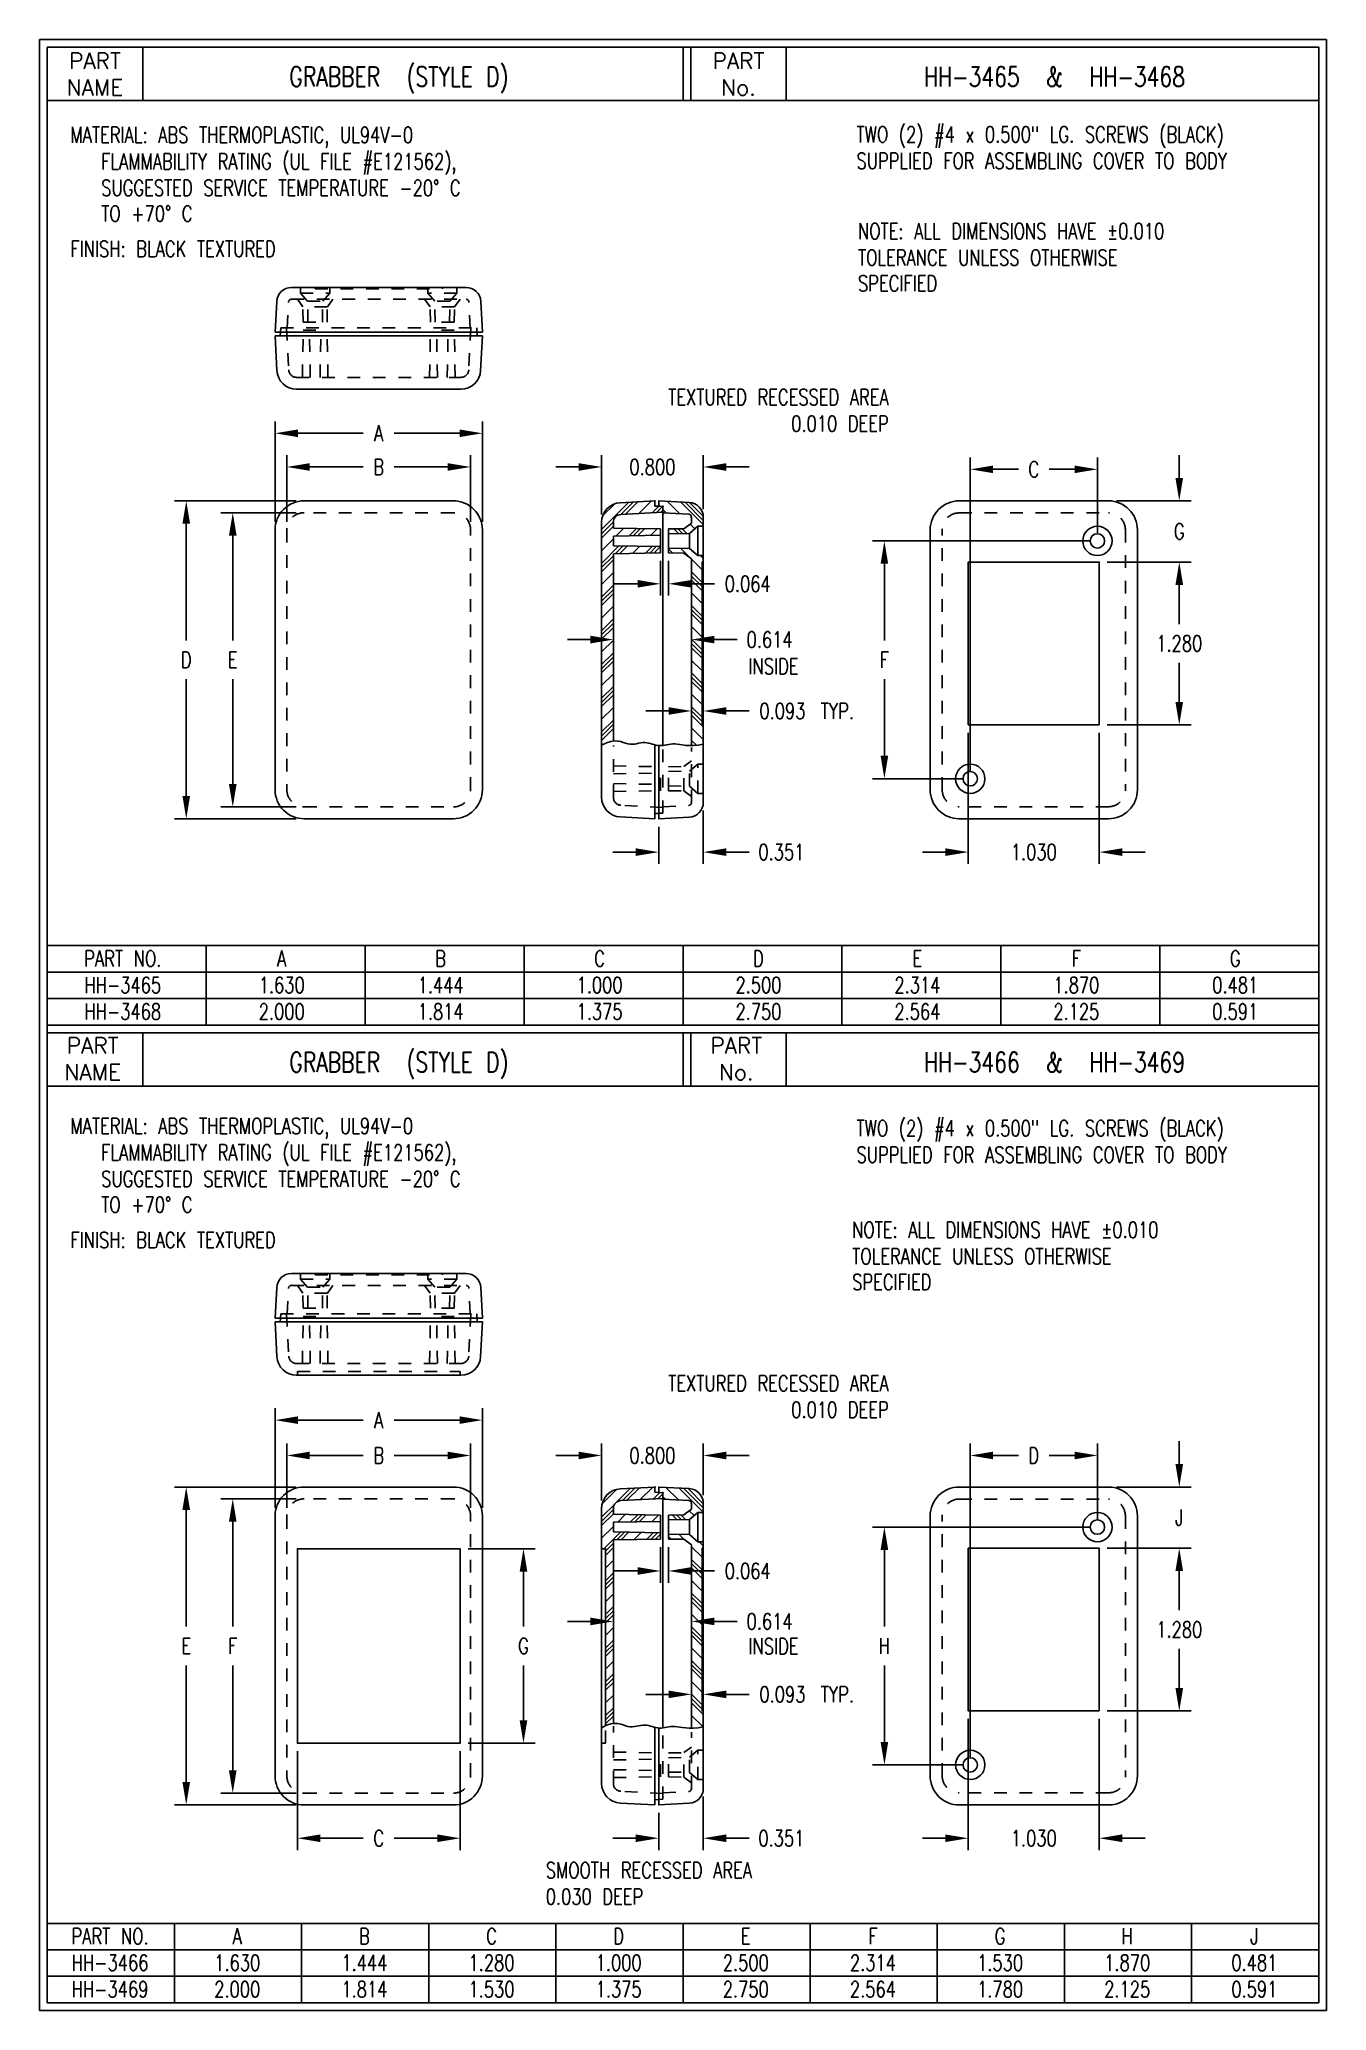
# Model space of a CAD drawing. Extents: x 0 to 10.1, y 0 to 15.5.
import ezdxf
from ezdxf.enums import TextEntityAlignment as Align

# ---------------------------------------------------------------- set-up
doc = ezdxf.new("R2010")
doc.units = 0
doc.header["$LTSCALE"] = 0.25
doc.linetypes.add('HIDDEN', pattern=[0.375, 0.25, -0.125])
doc.layers.get('0').update_dxf_attribs({"linetype": 'CONTINUOUS'})
doc.layers.get('DEFPOINTS').update_dxf_attribs({"linetype": 'CONTINUOUS'})
for name, color, linetype in [('DIM', 7, 'CONTINUOUS'), ('HIDDEN', 7, 'HIDDEN'), ('OBJECT', 7, 'CONTINUOUS'), ('TEXT', 7, 'CONTINUOUS'), ('TITLE', 7, 'CONTINUOUS')]:
    doc.layers.add(name, color=color, linetype=linetype)
doc.styles.add('TXT', font='TXT.shx', dxfattribs={"width": 0.75})
doc.dimstyles.new('23NSTD', dxfattribs={"dimtxt": 0.125, "dimasz": 0.18, "dimexe": 0.093, "dimexo": 0.063, "dimgap": 0.09, "dimtad": 0, "dimtih": 1, "dimtoh": 1, "dimzin": 0, "dimcen": 0.09, "dimazin": 3, "dimtfac": 1, "dimtofl": 0, "dimtmove": 0, "dimatfit": 3})
doc.dimstyles.new('23NSTDI', dxfattribs={"dimtxt": 0.125, "dimasz": 0.18, "dimexe": 0.093, "dimexo": 0.063, "dimgap": 0.09, "dimtad": 0, "dimtih": 1, "dimtoh": 1, "dimzin": 0, "dimcen": 0.09, "dimazin": 3, "dimtfac": 1, "dimtix": 1, "dimtofl": 0, "dimtmove": 0, "dimatfit": 3})

msp = doc.modelspace()

# ---------------------------------------------------------------- texts
at = {"layer": 'DIM', "style": 'TXT', "width": 0.75}
for s, p in [('TEXTURED RECESSED AREA', (6.677611, 12.686981)), ('0.010 DEEP', (6.677611, 12.478648)), ('TEXTURED RECESSED AREA', (6.677611, 4.932476)), ('0.010 DEEP', (6.677611, 4.724143))]:
    msp.add_text(s, height=0.125, dxfattribs=at).set_placement(p, align=Align.MIDDLE_RIGHT)
for p in [(5.57524, 10.507971), (5.57524, 2.802324)]:
    msp.add_text('INSIDE', height=0.125, dxfattribs=at).set_placement(p)
for s, p in [('SMOOTH RECESSED AREA', (3.981381, 1.103703)), ('0.030 DEEP', (3.981381, 0.89537))]:
    msp.add_text(s, height=0.125, dxfattribs=at).set_placement(p, align=Align.MIDDLE_LEFT)
at = {"layer": 'TEXT', "style": 'TXT', "width": 0.75}
for s, height, p in [('GRABBER  (STYLE D)', 0.156, (2.826361, 15.129358)), ('HH-3465  &  HH-3468', 0.156, (7.980629, 15.129358)), ('PART NO.', 0.125, (0.655513, 8.209772)), ('A', 0.125, (1.905013, 8.209772)), ('B', 0.125, (3.154513, 8.209772)), ('C', 0.125, (4.404013, 8.209772)), ('D', 0.125, (5.653513, 8.209772)), ('E', 0.125, (6.903013, 8.209772)), ('F', 0.125, (8.152513, 8.209772)), ('G', 0.125, (9.402013, 8.209772)), ('HH-3465', 0.125, (0.655513, 8.001439)), ('1.630', 0.125, (1.905013, 8.001439)), ('1.444', 0.125, (3.154513, 8.001439)), ('1.000', 0.125, (4.404013, 8.001439)), ('2.500', 0.125, (5.653513, 8.001439)), ('2.314', 0.125, (6.903013, 8.001439)), ('1.870', 0.125, (8.152513, 8.001439)), ('0.481', 0.125, (9.402013, 8.001439)), ('HH-3468', 0.125, (0.655513, 7.793106)), ('2.000', 0.125, (1.905013, 7.793106)), ('1.814', 0.125, (3.154513, 7.793106)), ('1.375', 0.125, (4.404013, 7.793106)), ('2.750', 0.125, (5.653513, 7.793106)), ('2.564', 0.125, (6.903013, 7.793106)), ('2.125', 0.125, (8.152513, 7.793106)), ('0.591', 0.125, (9.402013, 7.793106)), ('GRABBER  (STYLE D)', 0.156, (2.826361, 7.379358)), ('HH-3466  &  HH-3469', 0.156, (7.980629, 7.379358)), ('PART NO.', 0.125, (0.555739, 0.521772)), ('A', 0.125, (1.555339, 0.521772)), ('B', 0.125, (2.554939, 0.521772)), ('C', 0.125, (3.554539, 0.521772)), ('D', 0.125, (4.554139, 0.521772)), ('E', 0.125, (5.553739, 0.521772)), ('F', 0.125, (6.553339, 0.521772)), ('G', 0.125, (7.552939, 0.521772)), ('H', 0.125, (8.552539, 0.521772)), ('J', 0.125, (9.552139, 0.521772)), ('HH-3466', 0.125, (0.555739, 0.313439)), ('1.630', 0.125, (1.555339, 0.313439)), ('1.444', 0.125, (2.554939, 0.313439)), ('1.280', 0.125, (3.554539, 0.313439)), ('1.000', 0.125, (4.554139, 0.313439)), ('2.500', 0.125, (5.553739, 0.313439)), ('2.314', 0.125, (6.553339, 0.313439)), ('1.530', 0.125, (7.552939, 0.313439)), ('1.870', 0.125, (8.552539, 0.313439)), ('0.481', 0.125, (9.552139, 0.313439)), ('HH-3469', 0.125, (0.555739, 0.105106)), ('2.000', 0.125, (1.555339, 0.105106)), ('1.814', 0.125, (2.554939, 0.105106)), ('1.530', 0.125, (3.554539, 0.105106)), ('1.375', 0.125, (4.554139, 0.105106)), ('2.750', 0.125, (5.553739, 0.105106)), ('2.564', 0.125, (6.553339, 0.105106)), ('1.780', 0.125, (7.552939, 0.105106)), ('2.125', 0.125, (8.552539, 0.105106)), ('0.591', 0.125, (9.552139, 0.105106))]:
    msp.add_text(s, height=height, dxfattribs=at).set_placement(p, align=Align.CENTER)
for s, p in [('MATERIAL: ABS THERMOPLASTIC, UL94V-0', (0.243987, 14.6867)), ('TWO (2) #4 x 0.500" LG. SCREWS (BLACK)', (6.424577, 14.69046)), ('FLAMMABILITY RATING (UL FILE #E121562),', (0.486089, 14.478367)), ('SUPPLIED FOR ASSEMBLING COVER TO BODY', (6.424577, 14.482126)), ('SUGGESTED SERVICE TEMPERATURE -20%%D C', (0.486089, 14.270034)), ('TO +70%%D C', (0.486089, 14.067659)), ('NOTE: ALL DIMENSIONS HAVE %%P0.010', (6.436335, 13.929916)), ('FINISH: BLACK TEXTURED', (0.243987, 13.789948)), ('TOLERANCE UNLESS OTHERWISE', (6.436335, 13.721582)), ('SPECIFIED', (6.436335, 13.519207)), ('MATERIAL: ABS THERMOPLASTIC, UL94V-0', (0.243987, 6.893525)), ('TWO (2) #4 x 0.500" LG. SCREWS (BLACK)', (6.424577, 6.875696)), ('FLAMMABILITY RATING (UL FILE #E121562),', (0.486089, 6.685192)), ('SUPPLIED FOR ASSEMBLING COVER TO BODY', (6.424577, 6.667363)), ('SUGGESTED SERVICE TEMPERATURE -20%%D C', (0.486089, 6.476858)), ('TO +70%%D C', (0.486089, 6.274483)), ('NOTE: ALL DIMENSIONS HAVE %%P0.010', (6.390431, 6.07695)), ('FINISH: BLACK TEXTURED', (0.243987, 5.996772)), ('TOLERANCE UNLESS OTHERWISE', (6.390431, 5.868617)), ('SPECIFIED', (6.390431, 5.666242))]:
    msp.add_text(s, height=0.125, dxfattribs=at).set_placement(p)
at = {"layer": 'TEXT', "style": 'TXT'}
for s, p in [('PART', (0.419321, 7.52541)), ('PART', (5.479321, 7.52541)), ('NAME', (0.419321, 7.317076)), ('No.', (5.479321, 7.317076))]:
    msp.add_text(s, height=0.125, dxfattribs=at).set_placement(p, align=Align.CENTER)

# ---------------------------------------------------------------- blocks, each defined once
blk = doc.blocks.new('HB')
at = {"layer": 'TITLE'}
for p, q in [((0, 0), (0, 15.5)), ((0, 15.5), (10.12, 15.5)), ((10.12, 15.5), (10.12, 0)), ((0.062, 15.438), (10.058, 15.438)), ((0.062, 0.062), (0.062, 15.438)), ((0.812, 15.02), (0.812, 15.438)), ((5.06, 15.438), (5.06, 15.02)), ((5.122, 15.438), (5.122, 15.02)), ((5.872, 15.438), (5.872, 15.02)), ((10.058, 15.438), (10.058, 0.062)), ((0.062, 15.02), (10.058, 15.02)), ((10.12, 0), (0, 0)), ((10.058, 0.062), (0.062, 0.062))]:
    blk.add_line(p, q, dxfattribs=at)
at = {"layer": 'TEXT', "style": 'TXT'}
for s, p in [('PART', (0.437, 15.268413)), ('PART', (5.497, 15.268413)), ('NAME', (0.437, 15.060079)), ('No.', (5.497, 15.060079))]:
    blk.add_text(s, height=0.125, dxfattribs=at).set_placement(p, align=Align.CENTER)
blk = doc.blocks.new('*D2')
at = {"color": 0, "linetype": 'BYBLOCK'}
for p, q in [((4.700429, 3.957221), (4.700429, 4.4042)), ((5.500429, 3.997847), (5.500429, 4.4042)), ((4.520429, 4.3112), (4.340429, 4.3112)), ((5.680429, 4.3112), (5.860429, 4.3112))]:
    blk.add_line(p, q, dxfattribs=at)
for points in [[(4.520429, 4.3412), (4.520429, 4.2812), (4.700429, 4.3112)], [(5.680429, 4.3412), (5.680429, 4.2812), (5.500429, 4.3112)]]:
    blk.add_solid(points, dxfattribs=at)
at = {"layer": 'DEFPOINTS', "color": 0, "linetype": 'BYBLOCK'}
for p in [(5.500429, 4.3112), (4.700429, 3.894221), (5.500429, 3.934847)]:
    blk.add_point(p, dxfattribs=at)
at = {"color": 0, "linetype": 'BYBLOCK', "style": 'TXT', "width": 0.75}
blk.add_text('0.800', height=0.125, dxfattribs=at).set_placement((5.100429, 4.3112), align=Align.MIDDLE_CENTER)
blk = doc.blocks.new('*D27')
at = {"color": 0, "linetype": 'BYBLOCK'}
for p, q in [((1.852829, 3.898322), (1.852829, 4.682193)), ((3.482829, 3.898322), (3.482829, 4.682193)), ((2.032829, 4.589193), (2.546579, 4.589193)), ((3.302829, 4.589193), (2.789079, 4.589193))]:
    blk.add_line(p, q, dxfattribs=at)
for points in [[(2.032829, 4.619193), (2.032829, 4.559193), (1.852829, 4.589193)], [(3.302829, 4.619193), (3.302829, 4.559193), (3.482829, 4.589193)]]:
    blk.add_solid(points, dxfattribs=at)
at = {"layer": 'DEFPOINTS', "color": 0, "linetype": 'BYBLOCK'}
for p in [(3.482829, 4.589193), (1.852829, 3.835322), (3.482829, 3.835322)]:
    blk.add_point(p, dxfattribs=at)
at = {"color": 0, "linetype": 'BYBLOCK', "style": 'TXT', "width": 0.75}
blk.add_text('A', height=0.125, dxfattribs=at).set_placement((2.667829, 4.589193), align=Align.MIDDLE_CENTER)
blk = doc.blocks.new('*D4')
at = {"color": 0, "linetype": 'BYBLOCK'}
for p, q in [((2.082615, 4.063322), (1.126075, 4.063322)), ((1.219075, 3.883322), (1.219075, 2.965822)), ((1.219075, 1.743322), (1.219075, 2.660822)), ((2.082615, 1.563322), (1.126075, 1.563322))]:
    blk.add_line(p, q, dxfattribs=at)
for points in [[(1.189075, 3.883322), (1.249075, 3.883322), (1.219075, 4.063322)], [(1.189075, 1.743322), (1.249075, 1.743322), (1.219075, 1.563322)]]:
    blk.add_solid(points, dxfattribs=at)
at = {"layer": 'DEFPOINTS', "color": 0, "linetype": 'BYBLOCK'}
for p in [(1.219075, 4.063322), (2.145615, 4.063322), (2.145615, 1.563322)]:
    blk.add_point(p, dxfattribs=at)
at = {"color": 0, "linetype": 'BYBLOCK', "style": 'TXT', "width": 0.75}
blk.add_text('E', height=0.125, dxfattribs=at).set_placement((1.219075, 2.813322), align=Align.MIDDLE_CENTER)
blk = doc.blocks.new('*D1')
at = {"color": 0, "linetype": 'BYBLOCK'}
for p, q in [((17.649474, 7.670043), (17.469474, 7.670043)), ((17.829474, 7.62897), (17.829474, 7.577043)), ((17.922474, 7.62897), (17.922474, 7.577043)), ((18.102474, 7.670043), (18.282474, 7.670043))]:
    blk.add_line(p, q, dxfattribs=at)
for points in [[(17.649474, 7.700043), (17.649474, 7.640043), (17.829474, 7.670043)], [(18.102474, 7.700043), (18.102474, 7.640043), (17.922474, 7.670043)]]:
    blk.add_solid(points, dxfattribs=at)
at = {"layer": 'DEFPOINTS', "color": 0, "linetype": 'BYBLOCK'}
for p in [(17.829474, 7.69197), (17.922474, 7.69197), (17.922474, 7.670043)]:
    blk.add_point(p, dxfattribs=at)
at = {"color": 0, "linetype": 'BYBLOCK', "style": 'TXT', "width": 0.75}
for s, p in [('0.093', (18.544349, 7.670043)), (' TYP.', (18.934974, 7.670043))]:
    blk.add_text(s, height=0.125, dxfattribs=at).set_placement(p, align=Align.MIDDLE_CENTER)
blk = doc.blocks.new('*D5')
at = {"color": 0, "linetype": 'BYBLOCK'}
for p, q in [((1.917615, 11.57706), (1.917615, 12.366482)), ((2.097615, 12.273482), (2.611365, 12.273482)), ((3.367615, 12.273482), (2.853865, 12.273482)), ((3.547615, 11.57706), (3.547615, 12.366482))]:
    blk.add_line(p, q, dxfattribs=at)
for points in [[(2.097615, 12.303482), (2.097615, 12.243482), (1.917615, 12.273482)], [(3.367615, 12.303482), (3.367615, 12.243482), (3.547615, 12.273482)]]:
    blk.add_solid(points, dxfattribs=at)
at = {"layer": 'DEFPOINTS', "color": 0, "linetype": 'BYBLOCK'}
for p in [(3.547615, 12.273482), (1.917615, 11.51406), (3.547615, 11.51406)]:
    blk.add_point(p, dxfattribs=at)
at = {"color": 0, "linetype": 'BYBLOCK', "style": 'TXT', "width": 0.75}
blk.add_text('A', height=0.125, dxfattribs=at).set_placement((2.732615, 12.273482), align=Align.MIDDLE_CENTER)
blk = doc.blocks.new('*D3')
at = {"color": 0, "linetype": 'BYBLOCK'}
for p, q in [((4.700429, 11.635959), (4.700429, 12.101439)), ((5.500429, 11.676584), (5.500429, 12.101439)), ((4.520429, 12.008439), (4.340429, 12.008439)), ((5.680429, 12.008439), (5.860429, 12.008439))]:
    blk.add_line(p, q, dxfattribs=at)
for points in [[(4.520429, 12.038439), (4.520429, 11.978439), (4.700429, 12.008439)], [(5.680429, 12.038439), (5.680429, 11.978439), (5.500429, 12.008439)]]:
    blk.add_solid(points, dxfattribs=at)
at = {"layer": 'DEFPOINTS', "color": 0, "linetype": 'BYBLOCK'}
for p in [(5.500429, 12.008439), (4.700429, 11.572959), (5.500429, 11.613584)]:
    blk.add_point(p, dxfattribs=at)
at = {"color": 0, "linetype": 'BYBLOCK', "style": 'TXT', "width": 0.75}
blk.add_text('0.800', height=0.125, dxfattribs=at).set_placement((5.100429, 12.008439), align=Align.MIDDLE_CENTER)
blk = doc.blocks.new('*D24')
at = {"color": 0, "linetype": 'BYBLOCK'}
for p, q in [((2.027829, 1.985322), (2.027829, 1.208323)), ((3.307829, 1.985322), (3.307829, 1.208323)), ((2.207829, 1.301323), (2.546579, 1.301323)), ((3.127829, 1.301323), (2.789079, 1.301323))]:
    blk.add_line(p, q, dxfattribs=at)
for points in [[(2.207829, 1.331323), (2.207829, 1.271323), (2.027829, 1.301323)], [(3.127829, 1.331323), (3.127829, 1.271323), (3.307829, 1.301323)]]:
    blk.add_solid(points, dxfattribs=at)
at = {"layer": 'DEFPOINTS', "color": 0, "linetype": 'BYBLOCK'}
for p in [(2.027829, 2.048322), (3.307829, 2.048322), (3.307829, 1.301323)]:
    blk.add_point(p, dxfattribs=at)
at = {"color": 0, "linetype": 'BYBLOCK', "style": 'TXT', "width": 0.75}
blk.add_text('C', height=0.125, dxfattribs=at).set_placement((2.667829, 1.301323), align=Align.MIDDLE_CENTER)
blk = doc.blocks.new('*D23')
at = {"color": 0, "linetype": 'BYBLOCK'}
for p, q in [((3.370829, 3.578322), (3.898801, 3.578322)), ((3.805801, 3.398322), (3.805801, 2.965822)), ((3.805801, 2.228322), (3.805801, 2.660822)), ((3.370829, 2.048322), (3.898801, 2.048322))]:
    blk.add_line(p, q, dxfattribs=at)
for points in [[(3.775801, 3.398322), (3.835801, 3.398322), (3.805801, 3.578322)], [(3.775801, 2.228322), (3.835801, 2.228322), (3.805801, 2.048322)]]:
    blk.add_solid(points, dxfattribs=at)
at = {"layer": 'DEFPOINTS', "color": 0, "linetype": 'BYBLOCK'}
for p in [(3.307829, 3.578322), (3.307829, 2.048322), (3.805801, 2.048322)]:
    blk.add_point(p, dxfattribs=at)
at = {"color": 0, "linetype": 'BYBLOCK', "style": 'TXT', "width": 0.75}
blk.add_text('G', height=0.125, dxfattribs=at).set_placement((3.805801, 2.813322), align=Align.MIDDLE_CENTER)
blk = doc.blocks.new('*D20')
at = {"color": 0, "linetype": 'BYBLOCK'}
for p, q in [((7.303198, 2.239322), (7.303198, 1.208323)), ((8.333198, 2.239322), (8.333198, 1.208323)), ((7.123198, 1.301323), (6.943198, 1.301323)), ((8.513198, 1.301323), (8.693198, 1.301323))]:
    blk.add_line(p, q, dxfattribs=at)
for points in [[(7.123198, 1.331323), (7.123198, 1.271323), (7.303198, 1.301323)], [(8.513198, 1.331323), (8.513198, 1.271323), (8.333198, 1.301323)]]:
    blk.add_solid(points, dxfattribs=at)
at = {"layer": 'DEFPOINTS', "color": 0, "linetype": 'BYBLOCK'}
for p in [(7.303198, 2.302322), (8.333198, 2.302322), (7.303198, 1.301323)]:
    blk.add_point(p, dxfattribs=at)
at = {"color": 0, "linetype": 'BYBLOCK', "style": 'TXT', "width": 0.75}
blk.add_text('1.030', height=0.125, dxfattribs=at).set_placement((7.818198, 1.301323), align=Align.MIDDLE_CENTER)
blk = doc.blocks.new('*D18')
at = {"color": 0, "linetype": 'BYBLOCK'}
for p, q in [((8.396198, 3.582322), (9.054838, 3.582322)), ((8.961838, 3.402322), (8.961838, 3.094822)), ((8.961838, 2.482322), (8.961838, 2.789822)), ((8.396198, 2.302322), (9.054838, 2.302322))]:
    blk.add_line(p, q, dxfattribs=at)
for points in [[(8.931838, 3.402322), (8.991838, 3.402322), (8.961838, 3.582322)], [(8.931838, 2.482322), (8.991838, 2.482322), (8.961838, 2.302322)]]:
    blk.add_solid(points, dxfattribs=at)
at = {"layer": 'DEFPOINTS', "color": 0, "linetype": 'BYBLOCK'}
for p in [(8.333198, 3.582322), (8.333198, 2.302322), (8.961838, 2.302322)]:
    blk.add_point(p, dxfattribs=at)
at = {"color": 0, "linetype": 'BYBLOCK', "style": 'TXT', "width": 0.75}
blk.add_text('1.280', height=0.125, dxfattribs=at).set_placement((8.961838, 2.942322), align=Align.MIDDLE_CENTER)
blk = doc.blocks.new('*D21')
at = {"color": 0, "linetype": 'BYBLOCK'}
for p, q in [((5.219692, 1.628797), (5.219692, 1.208323)), ((4.868692, 1.500322), (4.868692, 1.208323)), ((4.688692, 1.301323), (4.508692, 1.301323)), ((5.399692, 1.301323), (5.579692, 1.301323))]:
    blk.add_line(p, q, dxfattribs=at)
for points in [[(4.688692, 1.331323), (4.688692, 1.271323), (4.868692, 1.301323)], [(5.399692, 1.331323), (5.399692, 1.271323), (5.219692, 1.301323)]]:
    blk.add_solid(points, dxfattribs=at)
at = {"layer": 'DEFPOINTS', "color": 0, "linetype": 'BYBLOCK'}
for p in [(4.868692, 1.563322), (5.219692, 1.691797), (5.219692, 1.301323)]:
    blk.add_point(p, dxfattribs=at)
at = {"color": 0, "linetype": 'BYBLOCK', "style": 'TXT', "width": 0.75}
blk.add_text('0.351', height=0.125, dxfattribs=at).set_placement((5.833754, 1.301323), align=Align.MIDDLE_CENTER)
blk = doc.blocks.new('*D22')
at = {"color": 0, "linetype": 'BYBLOCK'}
for p, q in [((4.332692, 3.13397), (4.152692, 3.13397)), ((4.512692, 3.188951), (4.512692, 3.22697)), ((5.126692, 3.188951), (5.126692, 3.22697)), ((5.306692, 3.13397), (5.486692, 3.13397))]:
    blk.add_line(p, q, dxfattribs=at)
for points in [[(4.332692, 3.16397), (4.332692, 3.10397), (4.512692, 3.13397)], [(5.306692, 3.16397), (5.306692, 3.10397), (5.126692, 3.13397)]]:
    blk.add_solid(points, dxfattribs=at)
at = {"layer": 'DEFPOINTS', "color": 0, "linetype": 'BYBLOCK'}
for p in [(4.512692, 3.125951), (5.126692, 3.13397), (5.126692, 3.125951)]:
    blk.add_point(p, dxfattribs=at)
at = {"color": 0, "linetype": 'BYBLOCK', "style": 'TXT', "width": 0.75}
blk.add_text('0.614', height=0.125, dxfattribs=at).set_placement((5.740754, 3.13397), align=Align.MIDDLE_CENTER)
blk = doc.blocks.new('*D26')
at = {"color": 0, "linetype": 'BYBLOCK'}
for p, q in [((1.945829, 3.898322), (1.945829, 4.4042)), ((3.389829, 3.898322), (3.389829, 4.4042)), ((2.125829, 4.3112), (2.546579, 4.3112)), ((3.209829, 4.3112), (2.789079, 4.3112))]:
    blk.add_line(p, q, dxfattribs=at)
for points in [[(2.125829, 4.3412), (2.125829, 4.2812), (1.945829, 4.3112)], [(3.209829, 4.3412), (3.209829, 4.2812), (3.389829, 4.3112)]]:
    blk.add_solid(points, dxfattribs=at)
at = {"layer": 'DEFPOINTS', "color": 0, "linetype": 'BYBLOCK'}
for p in [(1.945829, 4.3112), (1.945829, 3.835322), (3.389829, 3.835322)]:
    blk.add_point(p, dxfattribs=at)
at = {"color": 0, "linetype": 'BYBLOCK', "style": 'TXT', "width": 0.75}
blk.add_text('B', height=0.125, dxfattribs=at).set_placement((2.667829, 4.3112), align=Align.MIDDLE_CENTER)
blk = doc.blocks.new('*D25')
at = {"color": 0, "linetype": 'BYBLOCK'}
for p, q in [((2.017829, 3.970322), (1.427039, 3.970322)), ((1.520039, 3.790322), (1.520039, 2.965822)), ((1.520039, 1.836322), (1.520039, 2.660822)), ((2.017829, 1.656322), (1.427039, 1.656322))]:
    blk.add_line(p, q, dxfattribs=at)
for points in [[(1.490039, 3.790322), (1.550039, 3.790322), (1.520039, 3.970322)], [(1.490039, 1.836322), (1.550039, 1.836322), (1.520039, 1.656322)]]:
    blk.add_solid(points, dxfattribs=at)
at = {"layer": 'DEFPOINTS', "color": 0, "linetype": 'BYBLOCK'}
for p in [(1.520039, 3.970322), (2.080829, 3.970322), (2.080829, 1.656322)]:
    blk.add_point(p, dxfattribs=at)
at = {"color": 0, "linetype": 'BYBLOCK', "style": 'TXT', "width": 0.75}
blk.add_text('F', height=0.125, dxfattribs=at).set_placement((1.520039, 2.813322), align=Align.MIDDLE_CENTER)
blk = doc.blocks.new('*D17')
at = {"color": 0, "linetype": 'BYBLOCK'}
for p, q in [((8.961838, 4.243322), (8.961838, 4.423322)), ((8.468198, 4.063322), (9.054838, 4.063322)), ((8.396198, 3.582322), (9.054838, 3.582322)), ((8.961838, 3.402322), (8.961838, 3.222322))]:
    blk.add_line(p, q, dxfattribs=at)
for points in [[(8.931838, 4.243322), (8.991838, 4.243322), (8.961838, 4.063322)], [(8.931838, 3.402322), (8.991838, 3.402322), (8.961838, 3.582322)]]:
    blk.add_solid(points, dxfattribs=at)
at = {"layer": 'DEFPOINTS', "color": 0, "linetype": 'BYBLOCK'}
for p in [(8.405198, 4.063322), (8.961838, 4.063322), (8.333198, 3.582322)]:
    blk.add_point(p, dxfattribs=at)
at = {"color": 0, "linetype": 'BYBLOCK', "style": 'TXT', "width": 0.75}
blk.add_text('J', height=0.125, dxfattribs=at).set_placement((8.961838, 3.822822), align=Align.MIDDLE_CENTER)
blk = doc.blocks.new('*D7')
at = {"color": 0, "linetype": 'BYBLOCK'}
for p, q in [((1.945829, 11.57706), (1.945829, 12.101439)), ((3.389829, 11.57706), (3.389829, 12.101439)), ((2.125829, 12.008439), (2.546579, 12.008439)), ((3.209829, 12.008439), (2.789079, 12.008439))]:
    blk.add_line(p, q, dxfattribs=at)
for points in [[(2.125829, 12.038439), (2.125829, 11.978439), (1.945829, 12.008439)], [(3.209829, 12.038439), (3.209829, 11.978439), (3.389829, 12.008439)]]:
    blk.add_solid(points, dxfattribs=at)
at = {"layer": 'DEFPOINTS', "color": 0, "linetype": 'BYBLOCK'}
for p in [(3.389829, 12.008439), (1.945829, 11.51406), (3.389829, 11.51406)]:
    blk.add_point(p, dxfattribs=at)
at = {"color": 0, "linetype": 'BYBLOCK', "style": 'TXT', "width": 0.75}
blk.add_text('B', height=0.125, dxfattribs=at).set_placement((2.667829, 12.008439), align=Align.MIDDLE_CENTER)
blk = doc.blocks.new('*D10')
at = {"color": 0, "linetype": 'BYBLOCK'}
for p, q in [((5.219692, 9.307535), (5.219692, 8.88706)), ((4.868692, 9.17906), (4.868692, 8.88706)), ((4.688692, 8.98006), (4.508692, 8.98006)), ((5.399692, 8.98006), (5.579692, 8.98006))]:
    blk.add_line(p, q, dxfattribs=at)
for points in [[(4.688692, 9.01006), (4.688692, 8.95006), (4.868692, 8.98006)], [(5.399692, 9.01006), (5.399692, 8.95006), (5.219692, 8.98006)]]:
    blk.add_solid(points, dxfattribs=at)
at = {"layer": 'DEFPOINTS', "color": 0, "linetype": 'BYBLOCK'}
for p in [(5.219692, 9.370535), (4.868692, 9.24206), (5.219692, 8.98006)]:
    blk.add_point(p, dxfattribs=at)
at = {"color": 0, "linetype": 'BYBLOCK', "style": 'TXT', "width": 0.75}
blk.add_text('0.351', height=0.125, dxfattribs=at).set_placement((5.833754, 8.98006), align=Align.MIDDLE_CENTER)
blk = doc.blocks.new('*D9')
at = {"color": 0, "linetype": 'BYBLOCK'}
for p, q in [((4.512692, 10.867689), (4.512692, 10.905708)), ((5.126692, 10.867689), (5.126692, 10.905708)), ((4.332692, 10.812708), (4.152692, 10.812708)), ((5.306692, 10.812708), (5.486692, 10.812708))]:
    blk.add_line(p, q, dxfattribs=at)
for points in [[(4.332692, 10.842708), (4.332692, 10.782708), (4.512692, 10.812708)], [(5.306692, 10.842708), (5.306692, 10.782708), (5.126692, 10.812708)]]:
    blk.add_solid(points, dxfattribs=at)
at = {"layer": 'DEFPOINTS', "color": 0, "linetype": 'BYBLOCK'}
for p in [(4.512692, 10.804689), (5.126692, 10.812708), (5.126692, 10.804689)]:
    blk.add_point(p, dxfattribs=at)
at = {"color": 0, "linetype": 'BYBLOCK', "style": 'TXT', "width": 0.75}
blk.add_text('0.614', height=0.125, dxfattribs=at).set_placement((5.740754, 10.812708), align=Align.MIDDLE_CENTER)
blk = doc.blocks.new('*D11')
at = {"color": 0, "linetype": 'BYBLOCK'}
for p, q in [((7.303198, 9.91806), (7.303198, 8.88706)), ((8.333198, 9.91806), (8.333198, 8.88706)), ((7.123198, 8.98006), (6.943198, 8.98006)), ((8.513198, 8.98006), (8.693198, 8.98006))]:
    blk.add_line(p, q, dxfattribs=at)
for points in [[(7.123198, 9.01006), (7.123198, 8.95006), (7.303198, 8.98006)], [(8.513198, 9.01006), (8.513198, 8.95006), (8.333198, 8.98006)]]:
    blk.add_solid(points, dxfattribs=at)
at = {"layer": 'DEFPOINTS', "color": 0, "linetype": 'BYBLOCK'}
for p in [(7.303198, 9.98106), (8.333198, 9.98106), (7.303198, 8.98006)]:
    blk.add_point(p, dxfattribs=at)
at = {"color": 0, "linetype": 'BYBLOCK', "style": 'TXT', "width": 0.75}
blk.add_text('1.030', height=0.125, dxfattribs=at).set_placement((7.818198, 8.98006), align=Align.MIDDLE_CENTER)
blk = doc.blocks.new('*D15')
at = {"color": 0, "linetype": 'BYBLOCK'}
for p, q in [((8.396198, 11.26106), (9.054838, 11.26106)), ((8.961838, 11.08106), (8.961838, 10.77356)), ((8.961838, 10.16106), (8.961838, 10.46856)), ((8.396198, 9.98106), (9.054838, 9.98106))]:
    blk.add_line(p, q, dxfattribs=at)
for points in [[(8.931838, 11.08106), (8.991838, 11.08106), (8.961838, 11.26106)], [(8.931838, 10.16106), (8.991838, 10.16106), (8.961838, 9.98106)]]:
    blk.add_solid(points, dxfattribs=at)
at = {"layer": 'DEFPOINTS', "color": 0, "linetype": 'BYBLOCK'}
for p in [(8.333198, 11.26106), (8.333198, 9.98106), (8.961838, 9.98106)]:
    blk.add_point(p, dxfattribs=at)
at = {"color": 0, "linetype": 'BYBLOCK', "style": 'TXT', "width": 0.75}
blk.add_text('1.280', height=0.125, dxfattribs=at).set_placement((8.961838, 10.62106), align=Align.MIDDLE_CENTER)
blk = doc.blocks.new('*D14')
at = {"color": 0, "linetype": 'BYBLOCK'}
for p, q in [((8.961838, 11.92206), (8.961838, 12.10206)), ((8.468198, 11.74206), (9.054838, 11.74206)), ((8.396198, 11.26106), (9.054838, 11.26106)), ((8.961838, 11.08106), (8.961838, 10.90106))]:
    blk.add_line(p, q, dxfattribs=at)
for points in [[(8.931838, 11.92206), (8.991838, 11.92206), (8.961838, 11.74206)], [(8.931838, 11.08106), (8.991838, 11.08106), (8.961838, 11.26106)]]:
    blk.add_solid(points, dxfattribs=at)
at = {"layer": 'DEFPOINTS', "color": 0, "linetype": 'BYBLOCK'}
for p in [(8.405198, 11.74206), (8.961838, 11.74206), (8.333198, 11.26106)]:
    blk.add_point(p, dxfattribs=at)
at = {"color": 0, "linetype": 'BYBLOCK', "style": 'TXT', "width": 0.75}
blk.add_text('G', height=0.125, dxfattribs=at).set_placement((8.961838, 11.50156), align=Align.MIDDLE_CENTER)
blk = doc.blocks.new('*D8')
at = {"color": 0, "linetype": 'BYBLOCK'}
for p, q in [((2.017829, 11.64906), (1.427039, 11.64906)), ((1.520039, 11.46906), (1.520039, 10.64456)), ((1.520039, 9.51506), (1.520039, 10.33956)), ((2.017829, 9.33506), (1.427039, 9.33506))]:
    blk.add_line(p, q, dxfattribs=at)
for points in [[(1.490039, 11.46906), (1.550039, 11.46906), (1.520039, 11.64906)], [(1.490039, 9.51506), (1.550039, 9.51506), (1.520039, 9.33506)]]:
    blk.add_solid(points, dxfattribs=at)
at = {"layer": 'DEFPOINTS', "color": 0, "linetype": 'BYBLOCK'}
for p in [(1.520039, 11.64906), (2.080829, 11.64906), (2.080829, 9.33506)]:
    blk.add_point(p, dxfattribs=at)
at = {"color": 0, "linetype": 'BYBLOCK', "style": 'TXT', "width": 0.75}
blk.add_text('E', height=0.125, dxfattribs=at).set_placement((1.520039, 10.49206), align=Align.MIDDLE_CENTER)
blk = doc.blocks.new('*D6')
at = {"color": 0, "linetype": 'BYBLOCK'}
for p, q in [((2.017829, 11.74206), (1.06129, 11.74206)), ((1.15429, 11.56206), (1.15429, 10.64456)), ((1.15429, 9.42206), (1.15429, 10.33956)), ((2.017829, 9.24206), (1.06129, 9.24206))]:
    blk.add_line(p, q, dxfattribs=at)
for points in [[(1.12429, 11.56206), (1.18429, 11.56206), (1.15429, 11.74206)], [(1.12429, 9.42206), (1.18429, 9.42206), (1.15429, 9.24206)]]:
    blk.add_solid(points, dxfattribs=at)
at = {"layer": 'DEFPOINTS', "color": 0, "linetype": 'BYBLOCK'}
for p in [(1.15429, 11.74206), (2.080829, 11.74206), (2.080829, 9.24206)]:
    blk.add_point(p, dxfattribs=at)
at = {"color": 0, "linetype": 'BYBLOCK', "style": 'TXT', "width": 0.75}
blk.add_text('D', height=0.125, dxfattribs=at).set_placement((1.15429, 10.49206), align=Align.MIDDLE_CENTER)
blk = doc.blocks.new('*D19')
at = {"color": 0, "linetype": 'BYBLOCK'}
for p, q in [((8.255198, 3.748322), (6.550491, 3.748322)), ((6.643491, 3.568322), (6.643491, 2.965822)), ((6.643491, 2.058322), (6.643491, 2.660822)), ((7.255198, 1.878322), (6.550491, 1.878322))]:
    blk.add_line(p, q, dxfattribs=at)
for points in [[(6.613491, 3.568322), (6.673491, 3.568322), (6.643491, 3.748322)], [(6.613491, 2.058322), (6.673491, 2.058322), (6.643491, 1.878322)]]:
    blk.add_solid(points, dxfattribs=at)
at = {"layer": 'DEFPOINTS', "color": 0, "linetype": 'BYBLOCK'}
for p in [(6.643491, 3.748322), (8.318198, 3.748322), (7.318198, 1.878322)]:
    blk.add_point(p, dxfattribs=at)
at = {"color": 0, "linetype": 'BYBLOCK', "style": 'TXT', "width": 0.75}
blk.add_text('H', height=0.125, dxfattribs=at).set_placement((6.643491, 2.813322), align=Align.MIDDLE_CENTER)
blk = doc.blocks.new('*D16')
at = {"color": 0, "linetype": 'BYBLOCK'}
for p, q in [((7.318198, 1.941322), (7.318198, 4.4042)), ((8.318198, 3.811322), (8.318198, 4.4042)), ((7.498198, 4.3112), (7.696948, 4.3112)), ((8.138198, 4.3112), (7.939448, 4.3112))]:
    blk.add_line(p, q, dxfattribs=at)
for points in [[(7.498198, 4.3412), (7.498198, 4.2812), (7.318198, 4.3112)], [(8.138198, 4.3412), (8.138198, 4.2812), (8.318198, 4.3112)]]:
    blk.add_solid(points, dxfattribs=at)
at = {"layer": 'DEFPOINTS', "color": 0, "linetype": 'BYBLOCK'}
for p in [(8.318198, 4.3112), (8.318198, 3.748322), (7.318198, 1.878322)]:
    blk.add_point(p, dxfattribs=at)
at = {"color": 0, "linetype": 'BYBLOCK', "style": 'TXT', "width": 0.75}
blk.add_text('D', height=0.125, dxfattribs=at).set_placement((7.818198, 4.3112), align=Align.MIDDLE_CENTER)
blk = doc.blocks.new('*D13')
at = {"color": 0, "linetype": 'BYBLOCK'}
for p, q in [((7.318198, 9.62006), (7.318198, 12.082937)), ((7.498198, 11.989937), (7.696948, 11.989937)), ((8.138198, 11.989937), (7.939448, 11.989937)), ((8.318198, 11.49006), (8.318198, 12.082937))]:
    blk.add_line(p, q, dxfattribs=at)
for points in [[(7.498198, 12.019937), (7.498198, 11.959937), (7.318198, 11.989937)], [(8.138198, 12.019937), (8.138198, 11.959937), (8.318198, 11.989937)]]:
    blk.add_solid(points, dxfattribs=at)
at = {"layer": 'DEFPOINTS', "color": 0, "linetype": 'BYBLOCK'}
for p in [(8.318198, 11.989937), (8.318198, 11.42706), (7.318198, 9.55706)]:
    blk.add_point(p, dxfattribs=at)
at = {"color": 0, "linetype": 'BYBLOCK', "style": 'TXT', "width": 0.75}
blk.add_text('C', height=0.125, dxfattribs=at).set_placement((7.818198, 11.989937), align=Align.MIDDLE_CENTER)
blk = doc.blocks.new('*D12')
at = {"color": 0, "linetype": 'BYBLOCK'}
for p, q in [((8.255198, 11.42706), (6.550491, 11.42706)), ((6.643491, 11.24706), (6.643491, 10.64456)), ((6.643491, 9.73706), (6.643491, 10.33956)), ((7.255198, 9.55706), (6.550491, 9.55706))]:
    blk.add_line(p, q, dxfattribs=at)
for points in [[(6.613491, 11.24706), (6.673491, 11.24706), (6.643491, 11.42706)], [(6.613491, 9.73706), (6.673491, 9.73706), (6.643491, 9.55706)]]:
    blk.add_solid(points, dxfattribs=at)
at = {"layer": 'DEFPOINTS', "color": 0, "linetype": 'BYBLOCK'}
for p in [(6.643491, 11.42706), (8.318198, 11.42706), (7.318198, 9.55706)]:
    blk.add_point(p, dxfattribs=at)
at = {"color": 0, "linetype": 'BYBLOCK', "style": 'TXT', "width": 0.75}
blk.add_text('F', height=0.125, dxfattribs=at).set_placement((6.643491, 10.49206), align=Align.MIDDLE_CENTER)
blk = doc.blocks.new('*X28')
at = {"color": 0}
for p, q in [((4.618457, 4.088126), (4.716735, 4.186405)), ((4.723393, 4.093626), (4.821671, 4.191904)), ((4.419692, 3.955653), (4.525419, 4.06138)), ((4.4238, 4.059198), (4.539241, 4.174639)), ((4.537059, 4.07302), (4.646777, 4.182738)), ((4.583478, 4.086293), (4.681756, 4.184571)), ((4.828329, 4.099125), (4.878536, 4.149333)), ((4.863308, 4.100959), (4.902692, 4.140342)), ((4.898287, 4.102792), (4.902692, 4.107197)), ((4.419692, 3.922507), (4.512692, 4.015507)), ((4.419692, 3.889362), (4.512692, 3.982362)), ((4.419692, 3.789925), (4.512692, 3.882925)), ((4.546752, 3.916985), (4.606438, 3.976671)), ((4.647955, 3.918751), (4.704169, 3.974965)), ((4.681689, 3.91934), (4.736745, 3.974396)), ((4.715424, 3.919929), (4.769322, 3.973827)), ((4.816627, 3.921695), (4.867053, 3.972121)), ((4.437052, 3.707848), (4.567553, 3.838349)), ((4.450692, 3.688342), (4.512692, 3.750342)), ((4.54022, 3.777871), (4.60013, 3.837781)), ((4.573955, 3.778459), (4.632707, 3.837212)), ((4.675158, 3.780226), (4.730438, 3.835506)), ((4.776361, 3.781992), (4.828169, 3.8338)), ((4.810096, 3.782581), (4.860746, 3.833232)), ((4.84383, 3.78317), (4.882692, 3.822032)), ((4.450692, 3.655197), (4.512692, 3.717197)), ((4.450692, 3.55576), (4.512692, 3.61776)), ((4.450692, 3.456323), (4.512692, 3.518323)), ((4.450692, 3.423177), (4.512692, 3.485177)), ((4.450692, 3.390032), (4.512692, 3.452032)), ((4.450692, 3.290595), (4.512692, 3.352595)), ((4.450692, 3.191158), (4.512692, 3.253158)), ((4.450692, 3.158012), (4.512692, 3.220012)), ((4.450692, 3.124866), (4.512692, 3.186866)), ((4.450692, 3.02543), (4.512692, 3.08743)), ((4.450692, 2.925993), (4.512692, 2.987993)), ((4.450692, 2.892847), (4.512692, 2.954847)), ((4.450692, 2.859701), (4.512692, 2.921701)), ((4.450692, 2.760265), (4.512692, 2.822265)), ((4.450692, 2.660828), (4.512692, 2.722828)), ((4.450692, 2.627682), (4.512692, 2.689682)), ((4.450692, 2.594536), (4.512692, 2.656536)), ((4.450692, 2.4951), (4.512692, 2.5571)), ((4.450692, 2.395663), (4.512692, 2.457663)), ((4.450692, 2.362517), (4.512692, 2.424517)), ((4.450692, 2.329371), (4.512692, 2.391371))]:
    blk.add_line(p, q, dxfattribs=at)
blk = doc.blocks.new('*X29')
at = {"color": 0}
for p, q in [((5.023437, 4.091611), (4.925159, 4.189889)), ((4.918501, 4.09711), (4.902692, 4.11292)), ((5.219692, 3.994794), (5.030096, 4.18439)), ((5.219692, 4.027939), (5.065074, 4.182557)), ((5.219692, 4.061085), (5.100053, 4.180723)), ((5.0138, 3.93552), (4.976944, 3.972377)), ((5.046377, 3.936089), (5.009521, 3.972945)), ((5.078954, 3.936657), (5.042098, 3.973514)), ((5.147076, 3.967973), (5.109662, 4.005387)), ((4.966952, 3.783495), (4.946692, 3.803755)), ((5.072051, 3.777832), (5.029989, 3.819895)), ((5.209692, 3.640192), (5.126692, 3.723192)), ((5.219692, 3.729628), (5.186472, 3.762848)), ((5.219692, 3.762774), (5.219617, 3.762848)), ((5.209692, 3.540755), (5.126692, 3.623755)), ((5.209692, 3.507609), (5.126692, 3.590609)), ((5.209692, 3.474463), (5.126692, 3.557463)), ((5.209692, 3.375027), (5.126692, 3.458027)), ((5.209692, 3.27559), (5.126692, 3.35859)), ((5.209692, 3.242444), (5.126692, 3.325444)), ((5.209692, 3.209298), (5.126692, 3.292298)), ((5.209692, 3.109862), (5.126692, 3.192862)), ((5.209692, 3.010425), (5.126692, 3.093425)), ((5.209692, 2.977279), (5.126692, 3.060279)), ((5.209692, 2.944133), (5.126692, 3.027133)), ((5.209692, 2.844696), (5.126692, 2.927696)), ((5.209692, 2.74526), (5.126692, 2.82826)), ((5.209692, 2.712114), (5.126692, 2.795114)), ((5.209692, 2.678968), (5.126692, 2.761968)), ((5.209692, 2.579531), (5.126692, 2.662531)), ((5.209692, 2.480095), (5.126692, 2.563095)), ((5.209692, 2.446949), (5.126692, 2.529949)), ((5.219692, 2.403803), (5.126692, 2.496803)), ((5.217437, 2.306621), (5.126692, 2.397366)), ((5.127573, 2.297048), (5.126692, 2.297929))]:
    blk.add_line(p, q, dxfattribs=at)
blk = doc.blocks.new('*D30')
at = {"color": 0, "linetype": 'BYBLOCK'}
for p, q in [((4.882692, 3.720848), (4.882692, 3.4395)), ((4.946692, 3.720848), (4.946692, 3.4395)), ((4.702692, 3.5325), (4.522692, 3.5325)), ((5.126692, 3.5325), (5.306692, 3.5325))]:
    blk.add_line(p, q, dxfattribs=at)
for points in [[(4.702692, 3.5625), (4.702692, 3.5025), (4.882692, 3.5325)], [(5.126692, 3.5625), (5.126692, 3.5025), (4.946692, 3.5325)]]:
    blk.add_solid(points, dxfattribs=at)
at = {"layer": 'DEFPOINTS', "color": 0, "linetype": 'BYBLOCK'}
for p in [(4.882692, 3.783848), (4.946692, 3.783848), (4.946692, 3.5325)]:
    blk.add_point(p, dxfattribs=at)
at = {"color": 0, "linetype": 'BYBLOCK', "style": 'TXT', "width": 0.75}
blk.add_text('0.064', height=0.125, dxfattribs=at).set_placement((5.568567, 3.5325), align=Align.MIDDLE_CENTER)
blk = doc.blocks.new('*D32')
at = {"color": 0, "linetype": 'BYBLOCK'}
for p, q in [((4.882692, 11.399586), (4.882692, 11.126208)), ((4.946692, 11.399586), (4.946692, 11.126208)), ((4.702692, 11.219208), (4.522692, 11.219208)), ((5.126692, 11.219208), (5.306692, 11.219208))]:
    blk.add_line(p, q, dxfattribs=at)
for points in [[(4.702692, 11.249208), (4.702692, 11.189208), (4.882692, 11.219208)], [(5.126692, 11.249208), (5.126692, 11.189208), (4.946692, 11.219208)]]:
    blk.add_solid(points, dxfattribs=at)
at = {"layer": 'DEFPOINTS', "color": 0, "linetype": 'BYBLOCK'}
for p in [(4.882692, 11.462586), (4.946692, 11.462586), (4.946692, 11.219208)]:
    blk.add_point(p, dxfattribs=at)
at = {"color": 0, "linetype": 'BYBLOCK', "style": 'TXT', "width": 0.75}
blk.add_text('0.064', height=0.125, dxfattribs=at).set_placement((5.568567, 11.219208), align=Align.MIDDLE_CENTER)
blk = doc.blocks.new('*X33')
at = {"color": 0}
for p, q in [((4.419692, 11.645439), (4.635117, 11.860865)), ((4.428334, 11.753518), (4.523659, 11.848843)), ((4.571818, 11.76442), (4.670096, 11.862698)), ((4.606797, 11.766253), (4.705075, 11.864531)), ((4.711733, 11.771752), (4.810011, 11.87003)), ((4.816669, 11.777252), (4.868692, 11.829274)), ((4.851648, 11.779085), (4.899533, 11.82697)), ((4.886627, 11.780918), (4.902692, 11.796983)), ((4.419692, 11.612294), (4.512758, 11.70536)), ((4.419692, 11.579148), (4.512692, 11.672148)), ((4.535507, 11.595526), (4.595578, 11.655598)), ((4.63671, 11.597292), (4.693309, 11.653892)), ((4.670444, 11.597881), (4.725886, 11.653323)), ((4.704179, 11.59847), (4.758463, 11.652754)), ((4.805382, 11.600237), (4.856194, 11.651048)), ((4.419692, 11.479711), (4.512692, 11.572711)), ((4.419692, 11.380274), (4.556694, 11.517276)), ((4.528975, 11.456412), (4.589271, 11.516708)), ((4.56271, 11.457001), (4.621848, 11.516139)), ((4.663913, 11.458767), (4.719579, 11.514433)), ((4.765116, 11.460534), (4.81731, 11.512727)), ((4.798851, 11.461123), (4.849887, 11.512159)), ((4.832585, 11.461711), (4.882464, 11.51159)), ((4.419692, 11.347128), (4.512692, 11.440128)), ((4.419692, 11.313983), (4.512692, 11.406983)), ((4.419692, 11.214546), (4.512692, 11.307546)), ((4.419692, 11.115109), (4.512692, 11.208109)), ((4.419692, 11.081963), (4.512692, 11.174963)), ((4.419692, 11.048818), (4.512692, 11.141818)), ((4.419692, 10.949381), (4.512692, 11.042381)), ((4.419692, 10.849944), (4.512692, 10.942944)), ((4.419692, 10.816798), (4.512692, 10.909798)), ((4.419692, 10.783653), (4.512692, 10.876653)), ((4.419692, 10.684216), (4.512692, 10.777216)), ((4.419692, 10.584779), (4.512692, 10.677779)), ((4.419692, 10.551633), (4.512692, 10.644633)), ((4.419692, 10.518488), (4.512692, 10.611488)), ((4.419692, 10.419051), (4.512692, 10.512051)), ((4.419692, 10.319614), (4.512692, 10.412614)), ((4.419692, 10.286468), (4.512692, 10.379468)), ((4.419692, 10.253323), (4.512692, 10.346323)), ((4.419692, 10.153886), (4.512692, 10.246886)), ((4.419692, 10.054449), (4.512692, 10.147449)), ((4.419692, 10.021303), (4.512692, 10.114303)), ((4.419692, 9.988158), (4.512692, 10.081158))]:
    blk.add_line(p, q, dxfattribs=at)
blk = doc.blocks.new('*X34')
at = {"color": 0}
for p, q in [((4.877261, 11.828137), (4.868692, 11.836706)), ((4.930161, 11.775237), (4.902692, 11.802706)), ((5.035097, 11.769737), (4.936819, 11.868016)), ((5.219692, 11.68458), (5.041755, 11.862516)), ((5.219692, 11.717725), (5.076734, 11.860683)), ((5.219413, 11.75115), (5.111731, 11.858832)), ((5.02466, 11.614447), (4.987803, 11.651304)), ((5.057237, 11.615016), (5.02038, 11.651872)), ((5.089814, 11.615584), (5.052957, 11.652441)), ((5.152986, 11.651848), (5.116042, 11.688793)), ((4.978197, 11.462036), (4.946692, 11.493541)), ((5.113241, 11.426429), (5.041234, 11.498436)), ((5.209692, 11.329978), (5.126692, 11.412978)), ((5.219692, 11.419415), (5.19752, 11.441586)), ((5.209692, 11.230541), (5.126692, 11.313541)), ((5.209692, 11.197395), (5.126692, 11.280395)), ((5.209692, 11.16425), (5.126692, 11.24725)), ((5.209692, 11.064813), (5.126692, 11.147813)), ((5.209692, 10.965376), (5.126692, 11.048376)), ((5.209692, 10.93223), (5.126692, 11.01523)), ((5.209692, 10.899085), (5.126692, 10.982085)), ((5.209692, 10.799648), (5.126692, 10.882648)), ((5.209692, 10.700211), (5.126692, 10.783211)), ((5.209692, 10.667065), (5.126692, 10.750065)), ((5.209692, 10.63392), (5.126692, 10.71692)), ((5.209692, 10.534483), (5.126692, 10.617483)), ((5.209692, 10.435046), (5.126692, 10.518046)), ((5.209692, 10.4019), (5.126692, 10.4849)), ((5.209692, 10.368755), (5.126692, 10.451755)), ((5.209692, 10.269318), (5.126692, 10.352318)), ((5.209692, 10.169881), (5.126692, 10.252881)), ((5.209692, 10.136735), (5.126692, 10.219735)), ((5.219692, 10.09359), (5.126692, 10.18659)), ((5.219692, 9.994153), (5.126692, 10.087153)), ((5.164861, 9.949546), (5.126692, 9.987716)), ((5.13377, 9.947492), (5.126692, 9.95457))]:
    blk.add_line(p, q, dxfattribs=at)

# ---------------------------------------------------------------- dimensions: what is measured, and where the dimension line sits
at = {"layer": 'DIM'}
for base, p1, p2, text, picture, middle, set_off in [((3.482829, 12.403008), (1.852829, 11.643586), (3.482829, 11.643586), 'A', '*D5', (2.667829, 12.403008), (-0.064786, 0.129526)), ((3.389829, 12.137965), (1.945829, 11.643586), (3.389829, 11.643586), 'B', '*D7', (2.667829, 12.137965), (0, 0.129526)), ((8.318198, 12.119464), (7.318198, 9.686586), (8.318198, 11.556586), 'C', '*D13', (7.818198, 12.119464), (0, 0.129526)), ((5.219692, 10.219208), (5.126692, 10.241135), (5.219692, 10.241135), '<> TYP.', '*D1', (6.044692, 10.219208), (-12.702782, 2.549165)), ((3.482829, 4.642952), (1.852829, 3.889081), (3.482829, 3.889081), 'A', '*D27', (2.667829, 4.642952), (0, 0.053759)), ((1.945829, 4.364959), (3.389829, 3.889081), (1.945829, 3.889081), 'B', '*D26', (2.667829, 4.364959), (0, 0.053759)), ((8.318198, 4.364959), (7.318198, 1.932081), (8.318198, 3.802081), 'D', '*D16', (7.818198, 4.364959), (0, 0.053759)), ((5.219692, 2.486544), (5.126692, 2.508472), (5.219692, 2.508472), '<> TYP.', '*D1', (6.044692, 2.486544), (-12.702782, -5.183498)), ((3.307829, 1.355082), (2.027829, 2.102081), (3.307829, 2.102081), 'C', '*D24', (2.667829, 1.355082), (0, 0.053759))]:
    dim = msp.add_linear_dim(base=base, p1=p1, p2=p2, text=text, dimstyle='23NSTD', dxfattribs=at)
    dim.commit()
    dim.dimension.update_dxf_attribs({"geometry": picture, "text_midpoint": middle, "insert": set_off})
for base, p1, p2, dimstyle, picture, middle, set_off in [((5.219692, 12.137965), (4.419692, 11.702485), (5.219692, 11.743111), '23NSTDI', '*D3', (4.819692, 12.137965), (-0.280738, 0.129526)), ((5.126692, 10.780717), (4.512692, 10.772698), (5.126692, 10.772698), '23NSTD', '*D9', (5.740754, 10.780717), (0, -0.031991)), ((7.303198, 9.109587), (8.333198, 10.110586), (7.303198, 10.110586), '23NSTDI', '*D11', (7.818198, 9.109587), (0, 0.129526)), ((5.219692, 9.109587), (4.868692, 9.371586), (5.219692, 9.500061), '23NSTD', '*D10', (5.833754, 9.109587), (0, 0.129526)), ((5.219692, 4.364959), (4.419692, 3.94798), (5.219692, 3.988606), '23NSTDI', '*D2', (4.819692, 4.364959), (-0.280738, 0.053759)), ((4.946692, 3.456732), (4.882692, 3.708081), (4.946692, 3.708081), '23NSTD', '*D30', (5.568567, 3.456732), (0, -0.075768)), ((5.126692, 3.059981), (4.512692, 3.051963), (5.126692, 3.051963), '23NSTD', '*D22', (5.740754, 3.059981), (0, -0.073989)), ((7.303198, 1.355082), (8.333198, 2.356081), (7.303198, 2.356081), '23NSTDI', '*D20', (7.818198, 1.355082), (0, 0.053759)), ((5.219692, 1.355082), (4.868692, 1.617081), (5.219692, 1.745556), '23NSTD', '*D21', (5.833754, 1.355082), (0, 0.053759))]:
    dim = msp.add_linear_dim(base=base, p1=p1, p2=p2, dimstyle=dimstyle, dxfattribs=at)
    dim.commit()
    dim.dimension.update_dxf_attribs({"geometry": picture, "text_midpoint": middle, "insert": set_off})
for base, p1, p2, text, dimstyle, picture, middle, set_off in [((8.961838, 11.871586), (8.333198, 11.390586), (8.405198, 11.871586), 'G', '23NSTDI', '*D14', (8.961838, 11.631086), (0, 0.129526)), ((1.15429, 11.871586), (2.080829, 9.371586), (2.080829, 11.871586), 'D', '23NSTD', '*D6', (1.15429, 10.621586), (0, 0.129526)), ((1.520039, 11.778586), (2.080829, 9.464586), (2.080829, 11.778586), 'E', '23NSTD', '*D8', (1.520039, 10.621586), (0, 0.129526)), ((6.643491, 11.556586), (7.318198, 9.686586), (8.318198, 11.556586), 'F', '23NSTD', '*D12', (6.643491, 10.621586), (0, 0.129526)), ((8.961838, 4.117081), (8.333198, 3.636081), (8.405198, 4.117081), 'J', '23NSTDI', '*D17', (8.961838, 3.876581), (0, 0.053759)), ((1.15429, 4.117081), (2.080829, 1.617081), (2.080829, 4.117081), 'E', '23NSTD', '*D4', (1.15429, 2.867081), (-0.064786, 0.053759)), ((1.520039, 4.024081), (2.080829, 1.710081), (2.080829, 4.024081), 'F', '23NSTD', '*D25', (1.520039, 2.867081), (0, 0.053759)), ((6.643491, 3.802081), (7.318198, 1.932081), (8.318198, 3.802081), 'H', '23NSTD', '*D19', (6.643491, 2.867081), (0, 0.053759)), ((3.805801, 2.102081), (3.307829, 3.632081), (3.307829, 2.102081), 'G', '23NSTD', '*D23', (3.805801, 2.867081), (0, 0.053759))]:
    dim = msp.add_linear_dim(base=base, p1=p1, p2=p2, angle=90, text=text, dimstyle=dimstyle, dxfattribs=at)
    dim.commit()
    dim.dimension.update_dxf_attribs({"geometry": picture, "text_midpoint": middle, "insert": set_off})
dim = msp.add_linear_dim(base=(4.946692, 11.219208), p1=(4.882692, 11.462586), p2=(4.946692, 11.462586), dimstyle='23NSTD', dxfattribs=at)
dim.commit()
dim.dimension.update_dxf_attribs({"geometry": '*D32', "text_midpoint": (5.568567, 11.219208)})
for base, p1, p2, picture, middle, set_off in [((8.961838, 10.110586), (8.333198, 11.390586), (8.333198, 10.110586), '*D15', (8.961838, 10.750586), (0, 0.129526)), ((8.961838, 2.356081), (8.333198, 3.636081), (8.333198, 2.356081), '*D18', (8.961838, 2.996081), (0, 0.053759))]:
    dim = msp.add_linear_dim(base=base, p1=p1, p2=p2, angle=90, dimstyle='23NSTD', dxfattribs=at)
    dim.commit()
    dim.dimension.update_dxf_attribs({"geometry": picture, "text_midpoint": middle, "insert": set_off})

# ---------------------------------------------------------------- linework, layer by layer
at = {"layer": 'DIM'}
for points in [[(7.662627, 11.176744, 0, 0.0675, 0), (7.585603, 11.339431, 0, 0, 0), (6.947611, 12.686981, 0, 0, 0), (6.767611, 12.686981, 0, 0, 0)], [(7.662627, 3.422238, 0, 0.0675, 0), (7.585603, 3.584926, 0, 0, 0), (6.947611, 4.932476, 0, 0, 0), (6.767611, 4.932476, 0, 0, 0)], [(2.925632, 2.351859, 0, 0.0675, 0), (3.021527, 2.19953, 0, 0, 0), (3.711381, 1.103703, 0, 0, 0), (3.891381, 1.103703, 0, 0, 0)]]:
    msp.add_lwpolyline(points, format="xyseb", dxfattribs=at)
at = {"layer": 'HIDDEN'}
for p, q in [((2.052829, 13.549799), (2.052829, 13.505799)), ((2.052829, 13.505799), (2.282829, 13.505799)), ((2.108449, 13.441816), (2.052829, 13.505799)), ((2.22721, 13.441816), (2.282829, 13.505799)), ((2.282829, 13.549799), (2.282829, 13.505799)), ((3.052829, 13.549799), (3.052829, 13.505799)), ((3.108449, 13.441816), (3.052829, 13.505799)), ((3.282829, 13.505799), (3.052829, 13.505799)), ((3.22721, 13.441816), (3.282829, 13.505799)), ((3.282829, 13.549799), (3.282829, 13.505799)), ((1.947739, 13.232799), (1.958336, 13.435003)), ((1.981304, 13.456799), (3.354354, 13.456799)), ((2.071735, 13.396799), (2.027829, 13.456799)), ((2.073829, 13.276799), (2.071735, 13.396799)), ((2.263924, 13.396799), (2.071735, 13.396799)), ((2.111329, 13.276799), (2.108449, 13.441816)), ((2.108449, 13.441816), (2.22721, 13.441816)), ((2.224329, 13.276799), (2.22721, 13.441816)), ((2.261829, 13.276799), (2.263924, 13.396799)), ((2.263924, 13.396799), (2.307829, 13.456799)), ((3.071735, 13.396799), (3.027829, 13.456799)), ((3.073829, 13.276799), (3.071735, 13.396799)), ((3.263924, 13.396799), (3.071735, 13.396799)), ((3.111329, 13.276799), (3.108449, 13.441816)), ((3.22721, 13.441816), (3.108449, 13.441816)), ((3.224329, 13.276799), (3.22721, 13.441816)), ((3.261829, 13.276799), (3.263924, 13.396799)), ((3.263924, 13.396799), (3.307829, 13.456799)), ((3.38792, 13.232799), (3.377323, 13.435003)), ((1.895829, 13.198799), (1.897611, 13.232799)), ((1.897611, 13.232799), (3.438048, 13.232799)), ((1.942655, 13.232799), (1.960015, 12.901554)), ((2.067371, 12.842799), (2.073829, 13.212799)), ((2.073829, 13.276799), (2.261829, 13.276799)), ((2.073829, 13.212799), (2.261829, 13.212799)), ((2.129288, 12.842799), (2.122829, 13.212799)), ((2.206371, 12.842799), (2.212829, 13.212799)), ((2.268288, 12.842799), (2.261829, 13.212799)), ((3.067371, 12.842799), (3.073829, 13.212799)), ((3.261829, 13.276799), (3.073829, 13.276799)), ((3.261829, 13.212799), (3.073829, 13.212799)), ((3.129288, 12.842799), (3.122829, 13.212799)), ((3.206371, 12.842799), (3.212829, 13.212799)), ((3.268288, 12.842799), (3.261829, 13.212799)), ((3.393003, 13.232799), (3.375644, 12.901554)), ((3.439829, 13.198799), (3.438048, 13.232799)), ((2.02193, 12.842799), (3.313729, 12.842799)), ((4.512692, 9.540687), (4.512692, 9.948277)), ((4.902692, 9.416368), (4.902692, 9.9224)), ((5.126692, 9.500061), (5.126692, 9.932463)), ((4.512692, 9.787044), (4.882692, 9.780586)), ((4.882692, 9.592586), (4.882692, 9.780586)), ((4.946692, 9.780586), (5.066692, 9.782681)), ((4.946692, 9.592586), (4.946692, 9.780586)), ((5.066692, 9.782681), (5.126692, 9.826586)), ((5.066692, 9.590491), (5.066692, 9.782681)), ((5.111709, 9.745966), (5.175692, 9.801586)), ((5.175692, 9.571586), (5.175692, 9.801586)), ((5.219692, 9.801586), (5.175692, 9.801586)), ((4.512692, 9.725128), (4.882692, 9.731586)), ((4.512692, 9.648044), (4.882692, 9.641586)), ((4.946692, 9.743086), (5.111709, 9.745966)), ((4.946692, 9.630086), (5.111709, 9.627206)), ((5.111709, 9.627206), (5.111709, 9.745966)), ((5.111709, 9.627206), (5.175692, 9.571586)), ((4.512692, 9.586128), (4.882692, 9.592586)), ((4.902692, 9.461412), (4.571447, 9.478772)), ((4.902692, 9.466495), (5.104895, 9.477093)), ((4.946692, 9.592586), (5.066692, 9.590491)), ((5.066692, 9.590491), (5.126692, 9.546586)), ((5.219692, 9.571586), (5.175692, 9.571586)), ((4.868692, 9.414586), (4.902692, 9.416368)), ((2.052829, 5.795294), (2.052829, 5.751294)), ((2.052829, 5.751294), (2.282829, 5.751294)), ((2.108449, 5.687311), (2.052829, 5.751294)), ((2.22721, 5.687311), (2.282829, 5.751294)), ((2.282829, 5.795294), (2.282829, 5.751294)), ((3.052829, 5.795294), (3.052829, 5.751294)), ((3.282829, 5.751294), (3.052829, 5.751294)), ((3.108449, 5.687311), (3.052829, 5.751294)), ((3.22721, 5.687311), (3.282829, 5.751294)), ((3.282829, 5.795294), (3.282829, 5.751294)), ((1.947739, 5.478294), (1.958336, 5.680497)), ((1.981304, 5.702294), (3.354354, 5.702294)), ((2.071735, 5.642294), (2.027829, 5.702294)), ((2.263924, 5.642294), (2.071735, 5.642294)), ((2.073829, 5.522294), (2.071735, 5.642294)), ((2.108449, 5.687311), (2.22721, 5.687311)), ((2.111329, 5.522294), (2.108449, 5.687311)), ((2.224329, 5.522294), (2.22721, 5.687311)), ((2.261829, 5.522294), (2.263924, 5.642294)), ((2.263924, 5.642294), (2.307829, 5.702294)), ((3.071735, 5.642294), (3.027829, 5.702294)), ((3.263924, 5.642294), (3.071735, 5.642294)), ((3.073829, 5.522294), (3.071735, 5.642294)), ((3.22721, 5.687311), (3.108449, 5.687311)), ((3.111329, 5.522294), (3.108449, 5.687311)), ((3.224329, 5.522294), (3.22721, 5.687311)), ((3.261829, 5.522294), (3.263924, 5.642294)), ((3.263924, 5.642294), (3.307829, 5.702294)), ((3.38792, 5.478294), (3.377323, 5.680497)), ((1.895829, 5.444294), (1.897611, 5.478294)), ((1.897611, 5.478294), (3.438048, 5.478294)), ((1.942655, 5.478294), (1.960015, 5.147049)), ((2.067371, 5.088294), (2.073829, 5.458294)), ((2.073829, 5.522294), (2.261829, 5.522294)), ((2.073829, 5.458294), (2.261829, 5.458294)), ((2.129288, 5.088294), (2.122829, 5.458294)), ((2.206371, 5.088294), (2.212829, 5.458294)), ((2.268288, 5.088294), (2.261829, 5.458294)), ((3.067371, 5.088294), (3.073829, 5.458294)), ((3.261829, 5.522294), (3.073829, 5.522294)), ((3.261829, 5.458294), (3.073829, 5.458294)), ((3.129288, 5.088294), (3.122829, 5.458294)), ((3.206371, 5.088294), (3.212829, 5.458294)), ((3.268288, 5.088294), (3.261829, 5.458294)), ((3.393003, 5.478294), (3.375644, 5.147049)), ((3.439829, 5.444294), (3.438048, 5.478294)), ((2.02193, 5.088294), (3.313729, 5.088294)), ((4.512692, 1.786182), (4.512692, 2.235882)), ((4.902692, 1.661863), (4.902692, 2.198556)), ((5.126692, 1.745556), (5.126692, 2.189224)), ((4.512692, 2.032539), (4.882692, 2.026081)), ((4.882692, 1.838081), (4.882692, 2.026081)), ((4.946692, 2.026081), (5.066692, 2.028176)), ((4.946692, 1.838081), (4.946692, 2.026081)), ((5.066692, 2.028176), (5.126692, 2.072081)), ((5.066692, 1.835986), (5.066692, 2.028176)), ((5.111709, 1.991461), (5.175692, 2.047081)), ((5.175692, 1.817081), (5.175692, 2.047081)), ((5.219692, 2.047081), (5.175692, 2.047081)), ((4.512692, 1.970623), (4.882692, 1.977081)), ((4.512692, 1.893539), (4.882692, 1.887081)), ((4.946692, 1.988581), (5.111709, 1.991461)), ((4.946692, 1.875581), (5.111709, 1.872701)), ((5.111709, 1.872701), (5.111709, 1.991461)), ((5.111709, 1.872701), (5.175692, 1.817081)), ((4.512692, 1.831623), (4.882692, 1.838081)), ((4.902692, 1.706907), (4.571447, 1.724267)), ((4.902692, 1.71199), (5.104895, 1.722587)), ((4.946692, 1.838081), (5.066692, 1.835986)), ((5.066692, 1.835986), (5.126692, 1.792081)), ((5.219692, 1.817081), (5.175692, 1.817081)), ((4.868692, 1.660081), (4.902692, 1.661863))]:
    msp.add_line(p, q, dxfattribs=at)
for points in [[(2.167829, 13.549799), (2.167829, 13.539799), (3.167829, 13.539799), (3.167829, 13.549799)], [(2.167829, 5.795294), (2.167829, 5.785294), (3.167829, 5.785294), (3.167829, 5.795294)], [(2.027829, 4.995294), (2.027829, 5.026294), (3.307829, 5.026294), (3.307829, 4.995294)], [(4.419692, 2.102081), (4.450692, 2.102081), (4.450692, 2.219552)]]:
    msp.add_lwpolyline(points, dxfattribs=at)
for points in [[(3.254829, 9.464586, 0.414214), (3.389829, 9.599586), (3.389829, 11.643586, 0.414214), (3.254829, 11.778586), (2.080829, 11.778586, 0.414214), (1.945829, 11.643586), (1.945829, 9.599586, 0.414214), (2.080829, 9.464586)], [(7.231198, 9.466586, -0.414214), (7.098198, 9.599586), (7.098198, 11.643586, -0.414214), (7.231198, 11.776586), (8.405198, 11.776586, -0.414214), (8.538198, 11.643586), (8.538198, 9.599586, -0.414214), (8.405198, 9.466586)], [(3.254829, 1.710081, 0.414214), (3.389829, 1.845081), (3.389829, 3.889081, 0.414214), (3.254829, 4.024081), (2.080829, 4.024081, 0.414214), (1.945829, 3.889081), (1.945829, 1.845081, 0.414214), (2.080829, 1.710081)], [(7.231198, 1.712081, -0.414214), (7.098198, 1.845081), (7.098198, 3.889081, -0.414214), (7.231198, 4.022081), (8.405198, 4.022081, -0.414214), (8.538198, 3.889081), (8.538198, 1.845081, -0.414214), (8.405198, 1.712081)]]:
    msp.add_lwpolyline(points, format="xyb", close=True, dxfattribs=at)
for centre, radius, start, end in [((1.981304, 13.433799), 0.023, 90, 177), ((3.354354, 13.433799), 0.023, 3, 90), ((2.02193, 12.904799), 0.062, 183, 270), ((3.313729, 12.904799), 0.062, 270, 357), ((4.574692, 9.540687), 0.062, 180, 267), ((5.103692, 9.500061), 0.023, 273, 0), ((1.981304, 5.679294), 0.023, 90, 177), ((3.354354, 5.679294), 0.023, 3, 90), ((2.02193, 5.150294), 0.062, 183, 270), ((3.313729, 5.150294), 0.062, 270, 357), ((4.574692, 1.786182), 0.062, 180, 267), ((5.103692, 1.745556), 0.023, 273, 0)]:
    msp.add_arc(centre, radius, start, end, dxfattribs=at)
for p in [(1.981304, 13.456799), (1.981304, 13.456799), (3.273729, 12.842799), (4.902692, 11.78176), (4.905692, 11.776519), (5.126692, 11.743111), (5.126692, 9.500061), (5.175692, 9.571586), (1.981304, 5.702294), (1.981304, 5.702294), (3.273729, 5.088294), (4.868692, 4.074081), (4.902692, 4.027255), (4.905692, 4.022014), (5.126692, 3.988606), (5.126692, 1.745556), (5.175692, 1.817081)]:
    msp.add_point(p, dxfattribs=at)
at = {"layer": 'OBJECT'}
for p, q in [((1.981304, 13.549799), (3.354354, 13.549799)), ((1.852829, 13.198799), (1.865463, 13.43987)), ((3.482829, 13.198799), (3.470195, 13.43987)), ((1.852829, 13.198799), (3.482829, 13.198799)), ((1.895048, 13.198799), (1.893528, 13.169799)), ((3.440611, 13.198799), (3.442131, 13.169799)), ((1.852829, 13.169799), (3.482829, 13.169799)), ((1.852829, 13.169799), (1.867143, 12.896687)), ((3.482829, 13.169799), (3.468516, 12.896687)), ((2.02193, 12.749799), (3.313729, 12.749799)), ((4.902692, 11.78176), (4.571447, 11.7644)), ((4.868692, 11.828586), (4.902692, 11.826804)), ((4.902692, 9.948441), (4.902692, 11.826804)), ((4.512692, 11.657044), (4.512692, 11.702485)), ((4.512692, 11.657044), (4.882692, 11.650586)), ((4.882692, 11.650586), (4.882692, 11.462586)), ((4.902692, 11.776676), (5.104895, 11.766079)), ((4.946692, 11.650586), (5.066692, 11.652681)), ((4.946692, 11.650586), (4.946692, 11.462586)), ((5.066692, 11.652681), (5.126692, 11.696586)), ((5.111709, 11.615966), (5.175692, 11.671586)), ((5.126692, 11.696586), (5.126692, 11.743111)), ((5.175692, 11.671586), (5.175692, 11.441586)), ((5.219692, 11.671586), (5.175692, 11.671586)), ((4.512692, 11.595128), (4.882692, 11.601586)), ((4.512692, 11.518044), (4.512692, 11.595128)), ((4.512692, 11.518044), (4.882692, 11.511586)), ((4.946692, 11.613086), (5.111709, 11.615966)), ((4.946692, 11.500086), (5.111709, 11.497206)), ((5.111709, 11.615966), (5.111709, 11.497206)), ((5.111709, 11.497206), (5.175692, 11.441586)), ((4.512692, 11.456128), (4.882692, 11.462586)), ((4.512692, 9.98282), (4.512692, 11.456128)), ((4.946692, 11.462586), (5.066692, 11.460491)), ((5.066692, 11.460491), (5.126692, 11.416586)), ((5.126692, 9.947423), (5.126692, 11.416586)), ((5.219692, 11.441586), (5.175692, 11.441586)), ((1.981304, 5.795294), (3.354354, 5.795294)), ((1.852829, 5.444294), (1.865463, 5.685365)), ((3.482829, 5.444294), (3.470195, 5.685365)), ((1.852829, 5.444294), (3.482829, 5.444294)), ((1.895048, 5.444294), (1.893528, 5.415294)), ((3.440611, 5.444294), (3.442131, 5.415294)), ((1.852829, 5.415294), (3.482829, 5.415294)), ((1.852829, 5.415294), (1.867143, 5.142182)), ((3.482829, 5.415294), (3.468516, 5.142182)), ((2.02193, 4.995294), (3.313729, 4.995294)), ((4.868692, 4.074081), (4.902692, 4.072299)), ((4.902692, 2.222289), (4.902692, 4.072299)), ((4.512692, 3.902539), (4.512692, 3.94798)), ((4.512692, 3.902539), (4.882692, 3.896081)), ((4.902692, 4.027255), (4.571447, 4.009895)), ((4.882692, 3.896081), (4.882692, 3.708081)), ((4.902692, 4.022171), (5.104895, 4.011574)), ((4.946692, 3.896081), (5.066692, 3.898176)), ((4.946692, 3.896081), (4.946692, 3.708081)), ((5.066692, 3.898176), (5.126692, 3.942081)), ((5.111709, 3.861461), (5.175692, 3.917081)), ((5.126692, 3.942081), (5.126692, 3.988606)), ((5.175692, 3.917081), (5.175692, 3.687081)), ((5.219692, 3.917081), (5.175692, 3.917081)), ((4.512692, 3.840623), (4.882692, 3.847081)), ((4.512692, 3.763539), (4.512692, 3.840623)), ((4.512692, 3.763539), (4.882692, 3.757081)), ((4.946692, 3.858581), (5.111709, 3.861461)), ((4.946692, 3.745581), (5.111709, 3.742701)), ((5.111709, 3.861461), (5.111709, 3.742701)), ((5.111709, 3.742701), (5.175692, 3.687081)), ((4.512692, 3.701623), (4.882692, 3.708081)), ((4.512692, 2.256669), (4.512692, 3.701623)), ((4.946692, 3.708081), (5.066692, 3.705986)), ((5.066692, 3.705986), (5.126692, 3.662081)), ((5.126692, 2.221272), (5.126692, 3.662081)), ((5.219692, 3.687081), (5.175692, 3.687081))]:
    msp.add_line(p, q, dxfattribs=at)
for points in [[(3.482829, 9.599586), (3.482829, 11.643586, 0.414214), (3.254829, 11.871586), (2.080829, 11.871586, 0.414214), (1.852829, 11.643586), (1.852829, 9.599586, 0.414214), (2.080829, 9.371586), (3.254829, 9.371586, 0.414214)], [(7.003198, 9.599586), (7.003198, 11.643586, -0.414214), (7.231198, 11.871586), (8.405198, 11.871586, -0.414214), (8.633198, 11.643586), (8.633198, 9.599586, -0.414214), (8.405198, 9.371586), (7.231198, 9.371586, -0.414214)], [(3.482829, 1.845081), (3.482829, 3.889081, 0.414214), (3.254829, 4.117081), (2.080829, 4.117081, 0.414214), (1.852829, 3.889081), (1.852829, 1.845081, 0.414214), (2.080829, 1.617081), (3.254829, 1.617081, 0.414214)], [(7.003198, 1.845081), (7.003198, 3.889081, -0.414214), (7.231198, 4.117081), (8.405198, 4.117081, -0.414214), (8.633198, 3.889081), (8.633198, 1.845081, -0.414214), (8.405198, 1.617081), (7.231198, 1.617081, -0.414214)]]:
    msp.add_lwpolyline(points, format="xyb", close=True, dxfattribs=at)
for points in [[(4.839692, 11.830888), (4.839692, 11.871586), (4.56658, 11.857273, 0.39896), (4.419692, 11.702485), (4.419692, 9.540687, 0.39896), (4.56658, 9.385899), (4.839692, 9.371586)], [(5.219692, 9.500061), (5.219692, 11.743111, 0.39896), (5.109763, 11.858952), (4.868692, 11.871586), (4.868692, 11.829368)], [(4.868692, 9.947588), (4.868692, 9.371586), (5.109763, 9.38422, 0.39896), (5.219692, 9.500061)], [(4.839692, 4.076383), (4.839692, 4.117081), (4.56658, 4.102768, 0.39896), (4.419692, 3.94798), (4.419692, 1.786182, 0.39896), (4.56658, 1.631394), (4.839692, 1.617081)], [(5.219692, 1.745556), (5.219692, 3.988606, 0.39896), (5.109763, 4.104447), (4.868692, 4.117081), (4.868692, 4.074081)], [(4.868692, 2.221436), (4.868692, 1.617081), (5.109763, 1.629715, 0.39896), (5.219692, 1.745556)]]:
    msp.add_lwpolyline(points, format="xyb", dxfattribs=at)
for points in [[(4.839692, 11.830888), (4.868692, 11.829368)], [(5.219692, 10.110586), (5.209692, 10.110586), (5.209692, 11.390586), (5.219692, 11.390586)], [(4.419692, 9.950369), (4.458913, 9.969335), (4.492829, 9.980059), (4.52218, 9.984139), (4.547704, 9.983175), (4.570142, 9.978767), (4.590233, 9.972513), (4.608718, 9.966014), (4.626334, 9.960867), (4.643696, 9.958303), (4.660899, 9.958072), (4.677916, 9.959555), (4.694717, 9.962131), (4.711271, 9.96518), (4.72755, 9.968084), (4.743523, 9.970223), (4.759161, 9.970976), (4.774447, 9.969909), (4.789414, 9.967319), (4.804108, 9.963691), (4.818574, 9.959506), (4.832857, 9.955249), (4.847004, 9.951402), (4.861059, 9.948448), (4.875069, 9.94687), (4.88909, 9.946991), (4.903228, 9.948498), (4.917599, 9.950916), (4.932317, 9.953771), (4.947501, 9.95659), (4.963266, 9.958899), (4.979729, 9.960223), (4.997005, 9.960089), (5.015291, 9.958234), (5.035107, 9.955235), (5.057052, 9.951881), (5.081725, 9.94896), (5.109726, 9.947259), (5.141654, 9.947568), (5.17811, 9.950675), (5.219692, 9.957368)], [(4.839692, 9.371586), (4.839692, 9.95339)], [(4.868692, 9.413804), (4.839692, 9.412284)], [(4.839692, 4.076383), (4.868692, 4.074863)], [(4.450692, 2.239208), (4.450692, 3.632081), (4.419692, 3.632081)], [(5.219692, 2.356081), (5.209692, 2.356081), (5.209692, 3.636081), (5.219692, 3.636081)], [(4.419692, 2.224218), (4.458913, 2.243184), (4.492829, 2.253907), (4.52218, 2.257988), (4.547704, 2.257024), (4.570142, 2.252616), (4.590233, 2.246362), (4.608718, 2.239862), (4.626334, 2.234716), (4.643696, 2.232152), (4.660899, 2.231921), (4.677916, 2.233403), (4.694717, 2.235979), (4.711271, 2.239029), (4.72755, 2.241933), (4.743523, 2.244071), (4.759161, 2.244825), (4.774447, 2.243757), (4.789414, 2.241168), (4.804108, 2.237539), (4.818574, 2.233355), (4.832857, 2.229097), (4.847004, 2.22525), (4.861059, 2.222296), (4.875069, 2.220718), (4.88909, 2.22084), (4.903228, 2.222346), (4.917599, 2.224764), (4.932317, 2.22762), (4.947501, 2.230439), (4.963266, 2.232747), (4.979729, 2.234072), (4.997005, 2.233938), (5.015291, 2.232083), (5.035107, 2.229084), (5.057052, 2.22573), (5.081725, 2.222808), (5.109726, 2.221108), (5.141654, 2.221417), (5.17811, 2.224524), (5.219692, 2.231216)], [(4.839692, 1.617081), (4.839692, 2.227239)], [(4.868692, 1.659299), (4.839692, 1.657779)]]:
    msp.add_lwpolyline(points, dxfattribs=at)
for points in [[(8.333198, 10.110586), (8.333198, 11.390586), (7.303198, 11.390586), (7.303198, 10.110586)], [(3.307829, 3.632081), (3.307829, 2.102081), (2.027829, 2.102081), (2.027829, 3.632081)], [(8.333198, 2.356081), (8.333198, 3.636081), (7.303198, 3.636081), (7.303198, 2.356081)]]:
    msp.add_lwpolyline(points, close=True, dxfattribs=at)
for centre, radius in [((8.318198, 11.556586), 0.115), ((8.318198, 11.556586), 0.0565), ((7.318198, 9.686586), 0.115), ((7.318198, 9.686586), 0.0565), ((8.318198, 3.802081), 0.115), ((8.318198, 3.802081), 0.0565), ((7.318198, 1.932081), 0.115), ((7.318198, 1.932081), 0.0565)]:
    msp.add_circle(centre, radius, dxfattribs=at)
for centre, radius, start, end in [((1.981304, 13.433799), 0.116, 90, 177), ((3.354354, 13.433799), 0.116, 3, 90), ((2.02193, 12.904799), 0.155, 183, 270), ((3.313729, 12.904799), 0.155, 270, 357), ((4.574692, 11.702485), 0.062, 93, 180), ((5.103692, 11.743111), 0.023, 0, 87), ((1.981304, 5.679294), 0.116, 90, 177), ((3.354354, 5.679294), 0.116, 3, 90), ((2.02193, 5.150294), 0.155, 183, 270), ((3.313729, 5.150294), 0.155, 270, 357), ((4.574692, 3.94798), 0.062, 93, 180), ((5.103692, 3.988606), 0.023, 0, 87)]:
    msp.add_arc(centre, radius, start, end, dxfattribs=at)
for p in [(4.839692, 11.871586), (4.839692, 11.871586), (4.839692, 11.871586), (4.868692, 11.828586), (4.902692, 11.827586), (4.902692, 11.827586), (4.839692, 4.117081), (4.839692, 4.117081), (4.839692, 4.117081), (4.902692, 4.073081), (4.902692, 4.073081)]:
    msp.add_point(p, dxfattribs=at)
at = {"layer": 'TITLE'}
for p, q in [((0.062, 8.374), (10.058, 8.374)), ((1.3115, 7.75), (1.3115, 8.374)), ((2.561, 7.75), (2.561, 8.374)), ((3.8105, 7.75), (3.8105, 8.374)), ((5.06, 7.75), (5.06, 8.374)), ((6.3095, 7.75), (6.3095, 8.374)), ((7.559, 7.75), (7.559, 8.374)), ((8.8085, 7.75), (8.8085, 8.374)), ((0.062, 8.166), (10.058, 8.166)), ((0.062, 7.958), (10.058, 7.958)), ((0.062, 7.75), (10.058, 7.75)), ((0.062, 7.688), (10.058, 7.688)), ((0.812, 7.688), (0.812, 7.27)), ((5.06, 7.688), (5.06, 7.27)), ((5.122, 7.688), (5.122, 7.27)), ((5.872, 7.688), (5.872, 7.27)), ((0.062, 7.27), (10.058, 7.27)), ((0.062, 0.686), (10.058, 0.686)), ((1.0616, 0.686), (1.0616, 0.062)), ((2.0612, 0.686), (2.0612, 0.062)), ((3.0608, 0.686), (3.0608, 0.062)), ((4.0604, 0.686), (4.0604, 0.062)), ((5.06, 0.686), (5.06, 0.062)), ((6.0596, 0.686), (6.0596, 0.062)), ((7.0592, 0.686), (7.0592, 0.062)), ((8.0588, 0.686), (8.0588, 0.062)), ((9.0584, 0.686), (9.0584, 0.062)), ((0.062, 0.478), (10.058, 0.478)), ((0.062, 0.27), (10.058, 0.27))]:
    msp.add_line(p, q, dxfattribs=at)

# ---------------------------------------------------------------- block references
at = {"layer": 'OBJECT'}
for name, p in [('HB', (0, 0)), ('*X33', (0, 0)), ('*X34', (0, 0)), ('*X28', (0, -0.075768)), ('*X29', (0, -0.075768))]:
    msp.add_blockref(name, p, dxfattribs=at)

msp.set_redraw_order([(e.dxf.handle, doc.entitydb.next_handle()) for e in msp.query("TEXT MTEXT ATTDEF DIMENSION ARC_DIMENSION")])  # texts and dimensions are drawn at this point

doc.saveas('drawing.dxf')
